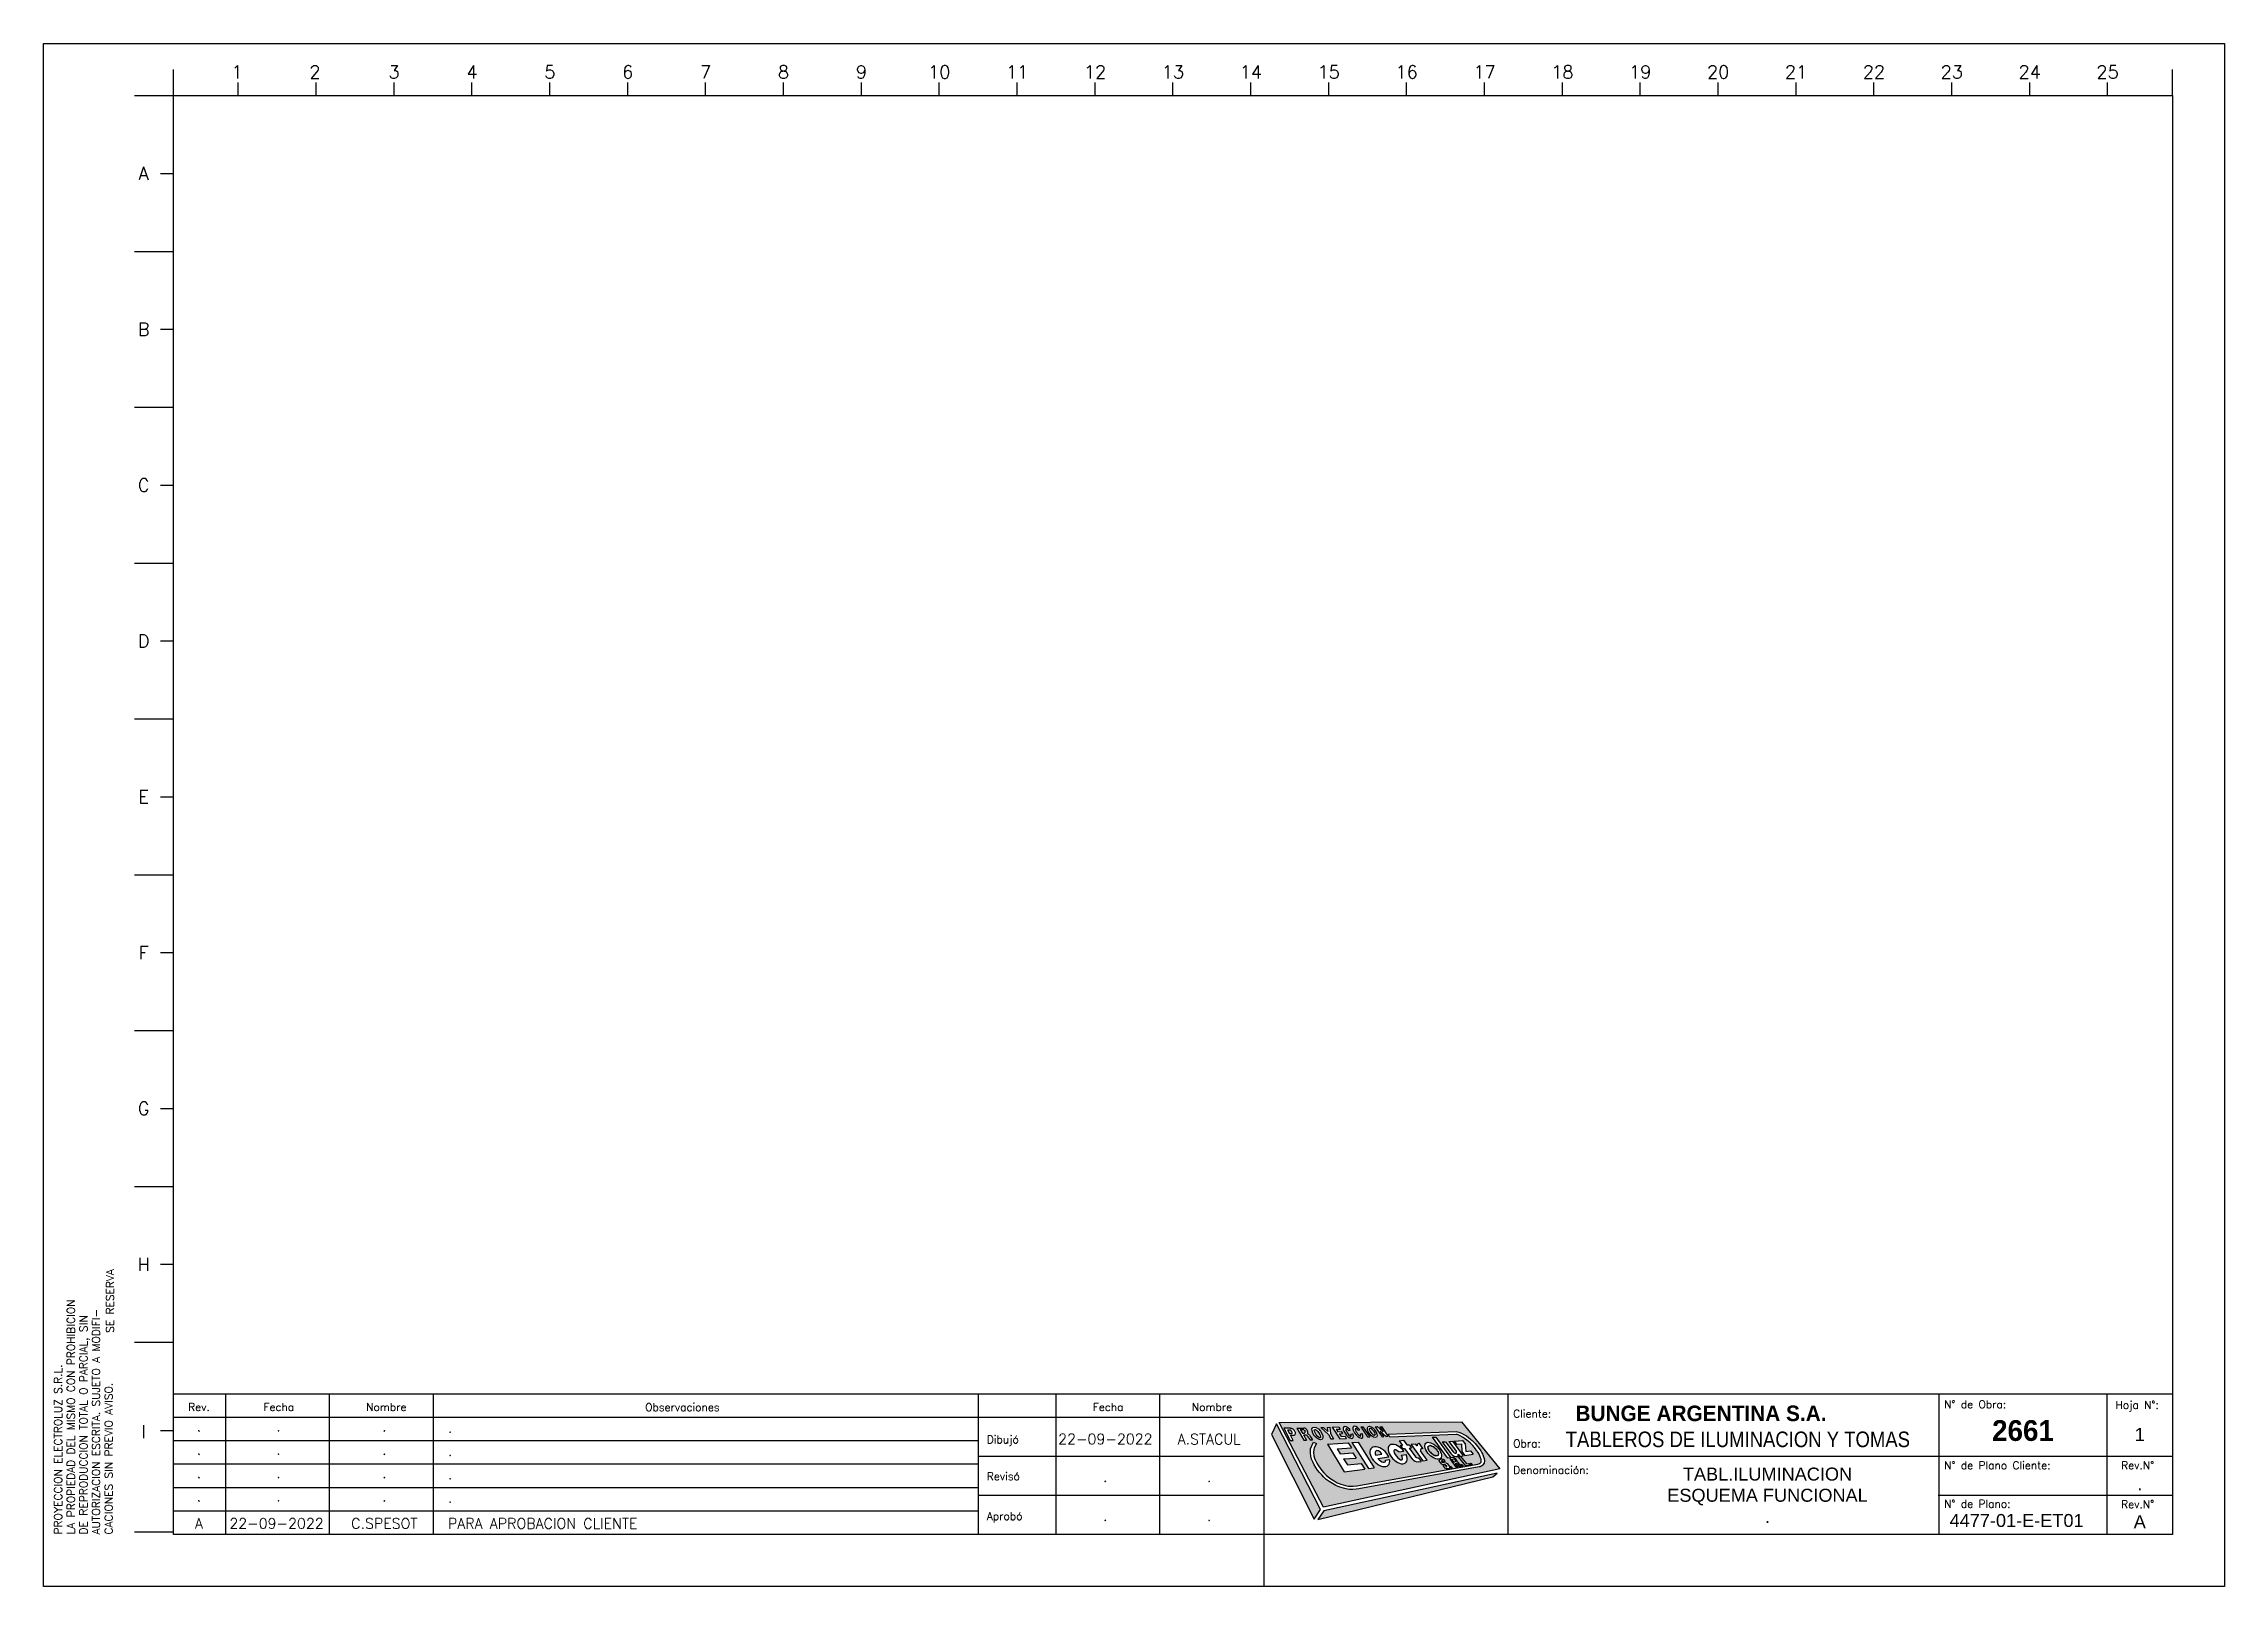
# Model space of a CAD drawing. Header units: millimetres. Extents: x 17 to 4217, y 20 to 2990.
import ezdxf
from ezdxf.enums import TextEntityAlignment as Align

# ---------------------------------------------------------------- set-up
doc = ezdxf.new("R2010")
doc.units = ezdxf.units.MM
for name, color, linetype in [('ASHADE', 7, 'Continuous'), ('PRINCIPAL', 7, 'Continuous'), ('Texto-rotulo', 4, 'Continuous'), ('TEXTOS', 3, 'Continuous')]:
    doc.layers.add(name, color=color, linetype=linetype)
doc.styles.add('ROMANS', font='romans.shx')
doc.styles.add('style1', font='arial.ttf', dxfattribs={"height": 1})
doc.styles.add('style2', font='romab___.ttf', dxfattribs={"height": 1})

msp = doc.modelspace()

# ---------------------------------------------------------------- texts
at = {"color": 3, "style": 'ROMANS'}
for s, p in [('.', (796.0262088108828, 316.4505437639291)), ('.', (796.0262088108828, 271.4505437639291)), ('.', (796.0262088108828, 226.4505437639291)), ('.', (796.0262088108828, 181.450543763929)), ('PARA APROBACION CLIENTE', (796.0262088108828, 131.4172573192572))]:
    msp.add_text(s, height=20, dxfattribs=at).set_placement(p)
at = {"layer": 'TEXTOS', "style": 'ROMANS'}
for s, p in [('.', (316.5168845070111, 318.8314961451015)), ('.', (469.7188851876235, 318.8314961451015)), ('.', (673.6032406316117, 318.8314961451015)), ('.', (316.5168845070111, 273.8314961451015)), ('.', (469.7188851876235, 273.8314961451015)), ('.', (673.6032406316117, 273.8314961451015)), ('.', (316.5168845070111, 228.8314961451015)), ('.', (469.7188851876235, 228.8314961451015)), ('.', (673.6032406316117, 228.8314961451015)), ('.', (316.5168845070111, 183.8314961451015)), ('.', (469.7188851876235, 183.8314961451015)), ('.', (673.6032406316117, 183.8314961451015)), ('A', (316.5168845070111, 131.6440942117424)), ('22-09-2022', (465.9105347608092, 131.6440942117424)), ('C.SPESOT', (673.6032406316117, 131.6440942117424))]:
    msp.add_text(s, height=20, dxfattribs=at).set_placement(p, align=Align.CENTER)

# ---------------------------------------------------------------- blocks, each defined once
blk = doc.blocks.new('LOGO_CARTEL')
h = blk.add_hatch(color=7)
h.paths.add_polyline_path([(185.4531607444398, 255.6080054519019), (178.0997501861947, 264.694781197847), (142.9694653170423, 264.5652756452147), (151.5196389591269, 248.2262194406826)])
h.paths.add_polyline_path([(152.6037588228509, 253.2042542958375), (152.0385016435746, 253.591774124269), (151.5922793511299, 253.9952716455857), (151.156328428147, 254.4449664988321), (150.7145654961959, 254.8936571433157), (150.3645131360232, 255.3819267039212), (150.0031535024542, 255.8917232162279), (149.6960355938439, 256.4032216909757), (149.4151898325393, 256.9861096974602), (149.1979344593185, 257.4914983694526), (149.0589793880756, 258.0403151890383), (148.9670878159323, 258.7290265830606), (149.0147634216707, 259.498137032074), (149.1675725950371, 259.9344198385701), (149.5739569894727, 260.7308271535035), (150.1352987637446, 260.5069410158793), (149.7203162498471, 259.6974621873162), (149.6084775258383, 259.3781533964196), (149.5695608185938, 258.7503428899909), (149.6491277627425, 258.1540024450003), (149.7679211774467, 257.6848160852482), (149.9613202075897, 257.2349230512604), (150.2246112070215, 256.688469492297), (150.5058261835637, 256.220111810948), (150.853081899965, 255.7302127279942), (151.1749386222748, 255.2812717744163), (151.5855088787328, 254.8642629679829), (152.0093397265949, 254.4270702912866), (152.4110208676515, 254.0638492072659), (152.9391516107582, 253.7017819174352), (153.5468715304632, 253.2989886426367), (154.1580357110378, 252.9630837021583), (154.8621051137764, 252.675536922346), (155.7591906887095, 252.3973275015875), (156.220084995555, 252.2851366435662), (156.7175685423728, 252.2851366435662), (157.2339852316277, 252.2860496018165), (157.9032701730397, 252.3475077194187), (181.247015485209, 256.5572780543767), (181.5416442631712, 256.6311064582305, 0.1422383346921954), (181.6861528009705, 256.7154093418759), (181.7459667632882, 256.7783278235465), (181.8544180455637, 256.9323336072729), (181.8722623331765, 257.1522650986209), (181.8514710108141, 257.4849715098117), (181.7596657530211, 257.7460812522109), (181.623822393128, 258.115614737526), (181.4588121072999, 258.437906893107), (181.2781975993102, 258.7688019152168), (180.9887895602179, 259.1797745744808), (180.7512849446623, 259.5089844625736), (180.4986294957427, 259.815017786622), (180.2453629160686, 260.1141217957421), (179.9870351216035, 260.3874534964206), (179.7544201523704, 260.6108451201933), (179.4103498777168, 260.9061848932495), (179.0857978649014, 261.1779139023679), (178.6712844097259, 261.4744107431785), (178.2458162967387, 261.7433927095336), (177.8271528054962, 261.9525782249748), (177.4073530596579, 262.1496822747832, 0.1202087801913025), (177.0357000599459, 262.2249030490885), (164.2666159847474, 261.7193418869679), (163.9682599065787, 262.2771812392215), (177.0609268918265, 262.7941733559575, -0.1061177557383785), (177.5571896986758, 262.7079758158735), (178.0788371917595, 262.4975506379719), (178.5409593324766, 262.266650976968), (179.006402372169, 261.9723967656153), (179.4534493773264, 261.6526290401814), (179.7983485959752, 261.3638644686205), (180.1579319711855, 261.0552087077141), (180.413115646847, 260.810143242434), (180.6926762230759, 260.5143455412949), (180.9589417610879, 260.1998899585132), (181.2264295606065, 259.8758906908188), (181.4773840912516, 259.5280376069671), (181.7884614694098, 259.0862934946086), (181.9892665206068, 258.7184083640314), (182.1744450805191, 258.3567242608761), (182.3242876211053, 257.9491089286669), (182.4451116069045, 257.6054649962152), (182.4737813655809, 257.146686456172), (182.4392175374054, 256.7206860216178), (182.2111733737853, 256.3968528736304), (182.156251227782, 256.3390801078294, -0.1589567886688336), (181.5015339019848, 255.9852970601775), (158.3313541049504, 251.7657726936716), (157.7638205862058, 251.6977152282085), (157.1467103171579, 251.6523168065381), (156.5289152348718, 251.6523168065381), (156.1393310225611, 251.6872735888707), (155.5992206574989, 251.8187472139129), (154.6594321216244, 252.1101999264602), (153.8992588404735, 252.4206599155526), (153.2361026245469, 252.7851404533831)], flags=16)
h.paths.add_polyline_path([(155.4961207389485, 255.0521120566267), (152.2828004417448, 260.403877045065), (156.2620891741136, 260.6595994981258), (156.8793904055585, 259.683852657859), (154.1233739124035, 259.5067417856138), (154.7379129992291, 258.5353609724133), (157.1419291429693, 258.6898511204828), (157.7614417117217, 257.7106088953362), (155.3574255679816, 257.5561187472666), (156.1105608785906, 256.365663646602), (158.7499442525333, 256.6411428619804), (159.4683073167696, 255.5916406758498)], flags=16)
h.paths.add_polyline_path([(156.9809235514029, 260.7057942084543), (158.1495943107872, 260.7808969148699), (161.2771194095897, 255.8373254823798), (160.1571723636043, 255.6852068767993)], flags=16)
edge = h.paths.add_edge_path(flags=16)
edge.add_ellipse((150.3228781548682, 262.4436767498919), major_axis=(-0.8936272418632162, 1.127899265694117), ratio=0.5066817181136452, start_angle=0, end_angle=360)
edge = h.paths.add_edge_path(flags=16)
edge.add_line((149.3914767797729, 261.2200522465923), (148.8966182320769, 261.1928146593498))
edge.add_line((148.8966182320769, 261.1928146593498), (148.3406782657387, 262.0048362661628))
edge.add_arc((148.0322541764911, 261.7936777497446), 0.3737824740194964, 34.39698158897838, 89.99999999999129)
edge.add_line((148.0322541764912, 262.1674602237641), (147.6230883499818, 262.167460223764))
edge.add_line((147.6230883499818, 262.167460223764), (148.2097099318605, 261.1550064314394))
edge.add_line((148.2097099318605, 261.1550064314394), (147.730365746766, 261.1286227726718))
edge.add_line((147.730365746766, 261.1286227726718), (146.374749734994, 263.4682887761948))
edge.add_line((146.374749734994, 263.4682887761948), (147.7265645211912, 263.4872141747957))
edge.add_ellipse((147.8482038823178, 262.8124085716728), major_axis=(-0.4675602494154471, 0.5911854729536373), ratio=0.7183697749825871, start_angle=331.8783444975553, end_angle=331.892320538633)
edge.add_ellipse((147.8482038823178, 262.8124085716728), major_axis=(-0.4675602494154471, 0.5911854729536373), ratio=0.7183697749825871, start_angle=194.1313330148139, end_angle=331.8783444975553, ccw=False)
edge.add_arc((148.0465766700301, 261.4587772066198), 0.9845029444719537, 33.673101070293626, 67.08465810740188, ccw=False)
edge.add_line((148.8658943114276, 262.0046385902776), (149.3914767797729, 261.2200522465923))
h.paths.add_polyline_path([(152.428480871504, 262.2382794171796), (150.991425134696, 263.5583984087983), (151.5148692393126, 263.577161813869), (152.3274732041306, 262.8385707334468), (152.2247599783632, 263.6026085948631), (152.7464755688293, 263.6213100395241), (152.8422763599165, 262.4219324887251), (153.4486469591564, 261.39256968043), (152.9302560239894, 261.3864757829948)], flags=16)
edge = h.paths.add_edge_path(flags=0)
edge.add_ellipse((150.3344878985016, 262.385674379353), major_axis=(-0.5538971173582997, 0.7982579311599717), ratio=0.3309013624885608, start_angle=0, end_angle=360)
h.paths.add_polyline_path([(154.6202223665322, 261.4300838329052), (153.1710949092717, 263.6365309668692), (154.4674305755511, 263.6829994837549), (154.7332833440427, 263.2782110186992), (153.9546621677494, 263.2503005228151), (154.2758638951749, 262.761237516417), (154.9217148974341, 262.7843887256175), (155.1631154593711, 262.4168312858944), (154.5172644571119, 262.3936800766938), (154.8701517007164, 261.8563725794391), (155.6487728770096, 261.8842830753232), (155.8493481051576, 261.4445327086049)], flags=16)
edge = h.paths.add_edge_path(flags=16)
edge.add_ellipse((162.3506972278444, 257.9788374762874), major_axis=(-1.642348800854519, 1.647056297495182), ratio=0.6051354556231145, start_angle=223.0526706348825, end_angle=568.9415980408376, ccw=False)
edge.add_line((164.0800962370809, 257.9175592753078), (161.9766256633958, 257.6318520075442))
edge.add_ellipse((162.4984084506137, 257.9265922102933), major_axis=(-0.8345003235995436, 0.9835038464317335), ratio=0.4580583250399492, start_angle=79.1463513431414, end_angle=197.195719878157)
edge.add_line((163.442087250392, 257.3256394437481), (164.2354321568696, 257.4333967893746))
edge = h.paths.add_edge_path(flags=16)
edge.add_ellipse((156.2742421014178, 262.6190018229936), major_axis=(-0.863609162255307, 1.091103421728289), ratio=0.4257354557277726, start_angle=297.64689720139955, end_angle=570.3333871905265, ccw=False)
edge.add_arc((156.1713854927469, 262.9168856242617), 0.4740240258636297, 16.574342269856118, 39.02376819823297, ccw=False)
edge.add_line((156.6257140161145, 263.0521053341809), (156.2980944023229, 263.0080376165203))
edge.add_ellipse((156.3074578577934, 262.6024070536391), major_axis=(-0.5065399770271345, 0.726019394402116), ratio=0.2742896260413826, start_angle=326.4190817521952, end_angle=201.6139085342092)
edge.add_line((156.7595119302094, 262.3033940024833), (157.0441174056542, 262.3416759404644))
edge.add_arc((157.0583540590102, 262.2358341333146), 0.1067949925769937, 14.416172928445405, 97.66080543091999, ccw=False)
h.paths.add_polyline_path([(145.6598305992959, 261.0834881952152), (145.1065465757316, 261.0834881952152), (143.8601911448198, 263.4330849715683), (145.1648560642081, 263.4330849715683), (145.2073356916003, 263.4219149788997), (145.315947814569, 263.393355456569), (145.424559937535, 263.3590840297724), (145.5331720605031, 263.3105328097215), (145.6417841834706, 263.2534137650604), (145.7503964183304, 263.1563113249588), (145.859008541297, 263.050641060248), (145.933322134451, 262.9335469866041), (145.9847699291714, 262.8250208017469), (146.0476506790543, 262.7164945527141), (146.090523897267, 262.6079683678574), (146.090523897267, 262.4994421830006), (146.0848074756314, 262.3909159339676), (146.0505088339265, 262.2823897491111), (145.9676206642648, 262.1738635000779), (145.8590085412972, 262.1053206464843), (145.7461475495062, 262.0786115282382), (145.1319624207972, 262.0786115282382)], flags=16)
h.paths.add_polyline_path([(147.7620292003396, 262.4915857296116), (147.4352881576086, 262.4915857296115), (147.0321206956276, 263.1874149292762), (147.514049526084, 263.1874149292762, -0.2675365227889273), (147.8374663985688, 263.0010220613619), (147.9468388417595, 262.8122554896828, -0.5778638043497945)], flags=0)
edge = h.paths.add_edge_path(flags=0)
edge.add_ellipse((162.1108745068363, 258.4080100646889), major_axis=(-0.5405039750257009, 0.6372900837614937), ratio=0.6364042262415052, start_angle=231.8172837618474, end_angle=423.4302749670524, ccw=False)
edge.add_line((162.7154700676052, 258.430385789653), (161.5604793777146, 258.2735073248772))
edge = h.paths.add_edge_path(flags=16)
edge.add_ellipse((158.1177155172974, 262.677083387381), major_axis=(-0.863609162255307, 1.091103421728289), ratio=0.4257354557277726, start_angle=297.64689720139955, end_angle=570.3333871905265, ccw=False)
edge.add_arc((158.0148589086267, 262.9749671886491), 0.4740240258636296, 16.574342269863678, 39.023768198225525, ccw=False)
edge.add_line((158.4691874319942, 263.1101868985684), (158.1415678182025, 263.0661191809078))
edge.add_ellipse((158.1509312736731, 262.6604886180265), major_axis=(-0.5065399770271345, 0.726019394402116), ratio=0.2742896260413826, start_angle=326.4190817521952, end_angle=201.6139085342092)
edge.add_line((158.6029853460891, 262.3614755668708), (158.8875908215339, 262.3997575048519))
edge.add_arc((158.9018274748898, 262.2939156977021), 0.1067949925769937, 14.416172928193816, 97.66080543091999, ccw=False)
h.paths.add_polyline_path([(145.3488173465687, 262.4185411235928), (145.3004573348388, 262.4084741234664), (144.9569851476092, 262.4084741234665), (144.5884524415721, 263.1032223763401), (145.0543579831542, 263.1032223763401), (145.1230071195274, 263.0883104007086), (145.1776770286679, 263.0598096257225), (145.2228389716364, 263.0051830485271), (145.2751318892336, 262.950556471332), (145.3131631136731, 262.8959298941364), (145.3464403550255, 262.8413033169415), (145.3820945879219, 262.7866767397458), (145.4153718292747, 262.729675116329), (145.4367643690122, 262.6750485391337), (145.4474606868996, 262.5931083054898), (145.4438952155914, 262.5111688075474), (145.4034871276592, 262.4565422303521)], flags=0)
h.paths.add_polyline_path([(159.9730777940433, 261.763804503725), (158.6575382829936, 263.7279102629611), (159.0852560512675, 263.7385947742741), (160.4007955623171, 261.7744890150381)], flags=16)
edge = h.paths.add_edge_path(flags=16)
edge.add_ellipse((160.8818184193999, 262.7388156020793), major_axis=(-0.7979464350983991, 1.007134917165475), ratio=0.4894646261371382, start_angle=0, end_angle=360)
edge = h.paths.add_edge_path(flags=0)
edge.add_ellipse((160.8934281630333, 262.7589184025069), major_axis=(-0.5035167035460069, 0.7256513700487878), ratio=0.3023088387794969, start_angle=0, end_angle=360)
edge = h.paths.add_edge_path(flags=16)
edge.add_ellipse((165.7652750323873, 258.4647758817189), major_axis=(-1.600143491517746, 1.63787481024076), ratio=0.5599180829253385, start_angle=249.7364917816626, end_angle=582.2025432203677, ccw=False)
edge.add_line((166.9872881122092, 259.0106123339061), (165.9898829810173, 258.8751381806419))
edge.add_ellipse((165.8938711404128, 258.3234322185671), major_axis=(-0.7589687808205522, 0.9226812811405075), ratio=0.3732741632683865, start_angle=310.6881988627141, end_angle=223.1675011783974)
edge.add_line((166.4945029853884, 258.2454999481933), (167.3862588203552, 258.3666241161793))
h.paths.add_polyline_path([(162.7951288374967, 261.7752387136096), (161.4723677384096, 263.6945981322239), (161.81595609631, 263.7537906418208), (162.9820344133655, 262.7383576938072), (162.3240781786936, 263.6930686366409), (162.6534987351981, 263.7508159989583), (163.911431913516, 261.9255235138238), (163.5681845709356, 261.8812685400093), (162.4134307224951, 262.8868400247041), (163.1399369951657, 261.8326612632521)], flags=16)
h.paths.add_polyline_path([(166.2842710145883, 260.1110201205027), (166.687775653216, 260.1476733413876), (166.0524662573228, 261.0246228846317), (166.9215053611439, 261.1294239198954), (167.5743923799181, 260.2282110988582), (168.0036802966482, 260.2672063998507), (168.4322120736689, 259.6756824139734), (168.0029241569389, 259.636687112981), (169.2382005714195, 257.9315728891684, 0.2467400219672279), (169.6550028235146, 257.7250531196687), (169.8100637272798, 257.7287421160969), (170.2931312032976, 257.0619397593421), (169.8310625108357, 256.9991785373436, -0.3000227749307927), (168.5570900349589, 257.5673645912789), (167.1163074302368, 259.5561493555102), (166.7128027916091, 259.5194961346253)], flags=16)
edge = h.paths.add_edge_path(flags=16)
edge.add_line((168.389199509343, 260.3314593556841), (169.2533804088036, 260.374997025797))
edge.add_line((169.2533804088036, 260.374997025797), (169.4719641903194, 260.0683950569588))
edge.add_arc((169.4963919218343, 260.0858101634195), 0.0299999999999818, 215.4859673686726, 361.1087590474533)
edge.add_arc((169.9675786411621, 260.0949294696907), 0.4412749581908618, 104.8395011294129, 181.1087590474032, ccw=False)
edge.add_arc((169.8801739440364, 260.4248219006564), 0.1000000000000818, 35.485967368638, 104.83950112940741, ccw=False)
edge.add_line((169.9615997157527, 260.4828722555254), (170.63517493473, 259.538065248954))
edge.add_arc((170.6107472032151, 259.5206501424933), 0.0300000000000623, -113.2047104652354, 35.48596736857809, ccw=False)
edge.add_ellipse((170.5014528612335, 259.1633119633947), major_axis=(-0.2423453647004123, 0.2913411155990957), ratio=0.8735425956558136, start_angle=303.7784849999491, end_angle=422.8856420638008)
edge.add_line((170.1701836289255, 259.08902022378), (171.4616404148821, 257.2775262945518))
edge.add_line((171.4616404148821, 257.2775262945518), (170.6310571408486, 257.1868620808645))
edge.add_line((170.6310571408486, 257.1868620808645), (168.389199509343, 260.3314593556841))
edge = h.paths.add_edge_path(flags=16)
edge.add_ellipse((172.6209305434125, 259.104092753121), major_axis=(-1.434265796732262, 1.459487488505828), ratio=0.5161330663776666, start_angle=0, end_angle=360)
h.paths.add_polyline_path([(171.683835557383, 259.2745062451281), (171.7600229468722, 259.3971486387049), (171.6047711369928, 259.4673345635577), (171.6938990555585, 259.57827639546), (171.5585605571486, 259.6817784696732), (171.6705180972101, 259.7696959589088), (171.5894982337426, 259.9205605293637), (171.7266636854775, 259.9542175622087), (171.7605783939317, 260.1212981481499), (171.8912865217089, 260.057758931497), (172.0067471987567, 260.1834123087364), (172.0850145884413, 260.0627518616205), (172.2287409020206, 260.1542501419495), (172.2761756564648, 260.013476192727), (172.4359090739834, 260.0727587689708), (172.4500727813598, 259.935950951293), (172.6140577024691, 259.9821909141718), (172.617324168846, 259.8378475554163), (172.7847232792728, 259.8695765066528), (172.7753601017255, 259.7255001174502), (172.9448479140738, 259.7429090227465), (172.9234624187572, 259.6012749267215), (173.0936711892283, 259.6089013920243), (173.064169036055, 259.4687259540326), (173.2344032043299, 259.4608017909796), (173.1916116192394, 259.3218433874385), (173.3594370281364, 259.3052442131924), (173.3100955283725, 259.1704082818698), (173.477365502008, 259.1380054357252), (173.4154033856972, 259.0075967402648), (173.5783422976624, 258.9577914878024), (173.5030164446931, 258.8346180698345), (173.6573928421161, 258.7625270410099), (173.5661266955277, 258.651743788243), (173.7023328640789, 258.5495961434361), (173.5906972447629, 258.4602195032279), (173.6746318630572, 258.3082324038705), (173.5348244109569, 258.2721831132165), (173.4985978147281, 258.1056994135821), (173.3694427110236, 258.1707338292062), (173.2525693178649, 258.0473364211766), (173.1758362138442, 258.1696381209472), (173.0319521735603, 258.0783880717975), (172.9874999861671, 258.2157550185329), (172.829821770202, 258.1512045055346), (172.8101961036181, 258.2942447384434), (172.6451284973563, 258.2520324904426), (172.6453961039194, 258.3964125562626), (172.4780067120226, 258.3646323737792), (172.4873539531447, 258.5091469756491), (172.3240870211571, 258.4899539639741), (172.3435472575933, 258.6330167970836), (172.1734386118741, 258.6234127786635), (172.2015303581154, 258.7650338534108), (172.0311557849242, 258.7663351328417), (172.0682525877504, 258.9058682910498), (171.8989991221754, 258.9254246943266), (171.9508388888556, 259.0601774813477), (171.7837480405186, 259.0934916963358), (171.8464200568175, 259.223560498869)], flags=0)
h.paths.add_polyline_path([(173.7958397692439, 257.1463912688727), (173.8304640978674, 257.390058697153), (174.0785565701579, 257.5207859104881), (174.2187937613269, 257.5387446725682), (174.37897410095, 257.5103021481857), (174.5163766620253, 257.4861346410556), (174.6383985265921, 257.4146816641343), (174.9414558946859, 257.0596236420317), (174.6247929102196, 256.9597830324572), (174.5154095678412, 257.0879351161374), (174.4216121135971, 257.1457637999772), (174.336174773255, 257.1871777879149), (174.2840205303412, 257.1745299321128), (174.2500348926458, 257.1542002251716), (174.2511575238931, 257.0807046329599), (174.3789517365361, 256.9309826160936), (174.5853158820852, 256.8606323937628), (174.7502930707705, 256.8219749691178), (175.0751994696786, 256.7627873435982), (175.2064628145645, 256.7118110629317), (175.3001204238243, 256.6394170022284), (175.7859955408269, 256.0701721126652), (175.7708475169259, 255.7965177324393), (175.6788382982584, 255.6386674267816), (175.4554495420784, 255.5994387674916), (175.1982293746402, 255.6354262590744), (174.9243039333737, 255.7441210868719), (174.5182751041174, 256.2486671224456), (174.8568341004725, 256.3711019307822), (175.1535205428048, 256.0235080014154), (175.1833746497563, 256.0102394514735), (175.2679490921922, 256.0217855385973), (175.2795180028883, 256.0560885296403), (175.2652979472572, 256.1315190496147), (175.2349778686286, 256.1821392110525), (175.1272671526957, 256.2747549196481), (175.0060922290022, 256.3664286441305), (174.9177631965104, 256.385854518842), (174.7538146483476, 256.4124832340872), (174.5758829905614, 256.4159022943103), (174.4444258204068, 256.440399133175), (174.3102845101203, 256.5071237198015)], flags=16)
h.paths.add_polyline_path([(172.4421929879158, 261.6993872884382), (173.1033636288165, 261.7418763334797), (175.9666479985061, 257.8395078861935), (175.3416875249357, 257.7476680271158)], flags=16)
h.paths.add_polyline_path([(175.8185602050212, 255.9963887481317), (176.0970598533513, 256.0382749285257), (176.3478582665037, 255.7561521061419), (176.0747567826849, 255.7081935372172)], flags=16)
h.paths.add_polyline_path([(174.3485186268598, 260.8064774840617), (175.0202330270788, 260.8496441064742), (176.4425847394002, 258.9111218619272), (176.656246544351, 258.7002338774154), (176.8859989122111, 258.6376187554996), (177.039169630779, 258.6724050989984), (177.0809416643318, 258.7906792596578), (177.0850268032758, 258.9524073457342), (175.6626750909543, 260.8909295902811), (176.3343894911734, 260.9340962126936), (178.3705141121814, 258.1590632610676), (177.7308736637015, 258.072183070219), (177.4515844789431, 258.4528261225845), (177.449939915133, 258.1923494093693), (177.3735891381681, 258.023654325923), (177.0408173282612, 257.9784550605819), (176.6492841265375, 258.0740737668004), (176.3290203271025, 258.2897508747835), (176.0004829060769, 258.5550164180551)], flags=16)
h.paths.add_polyline_path([(175.8596812331607, 257.4623247813253), (175.8714990103827, 257.6547803721561), (175.967370921293, 257.7617232629247), (176.3591218292881, 257.8128576366349), (176.6739834488775, 257.7357619649799), (176.9037179487684, 257.6268032359388), (177.2051102946684, 257.22597550955, -0.2774608196294284), (177.2263887720949, 257.0209748781529), (177.1775796743084, 256.9167245421723), (177.3814321152049, 256.8907311830286, -0.2025117578434721), (177.515986991677, 256.8125343543765), (178.0814038863946, 256.0605750844931), (177.7035381514174, 255.9942191656532), (177.249609033323, 256.5979086050922, 0.269620168307612), (177.0643523294291, 256.676091733451), (176.8861163765115, 256.653266853361), (177.4192138766801, 255.9442897945771), (177.0498955669017, 255.8794348645815)], flags=16)
h.paths.add_polyline_path([(176.1283580353405, 257.4946311402891), (176.5348464118783, 257.5466860052058, -0.2696201683075783), (176.7201031157721, 257.468502876847), (176.8891617211602, 257.2436684464244, -0.5752742827534235), (176.7547140580848, 256.9250916456432), (176.5740092818875, 256.9019506082662)], flags=0)
h.paths.add_polyline_path([(177.5204432603009, 257.9472478852434), (177.8995604899292, 257.9957976035502), (179.0422888058242, 256.5652176823347), (179.4851163086475, 256.6318186736747), (179.7406637918552, 256.3443536283047), (178.9164312724389, 256.1996125176379)], flags=16)
h.paths.add_polyline_path([(177.9413372224431, 256.3767628698669), (178.219836870773, 256.4186490502607), (178.4706352839254, 256.1365262278769), (178.1975338001067, 256.088567658952)], flags=16)
h.paths.add_polyline_path([(176.6737528820233, 260.9559048434876), (178.3427161908923, 261.0631580286965), (178.8002973755475, 260.5096828633239), (178.8998461173178, 258.9606081469402), (179.8326592561562, 259.0873089891415), (180.3195044374267, 258.423788001071), (178.6936731086986, 258.2029568505968), (178.1625139210506, 258.9431567149978), (178.0671847041749, 260.4265715424339), (177.1073964312916, 260.3648923258533)], flags=16)
h.paths.add_polyline_path([(179.5926754927317, 256.6591503180275), (179.8711751410621, 256.7010364984215), (180.1219735542144, 256.418913676038), (179.8488720703959, 256.3709551071128)], flags=16)
h = blk.add_hatch(color=7)
h.paths.add_polyline_path([(142.4711588467209, 264.2784940282188), (141.493940429186, 262.237274870394), (149.6974538685535, 245.9180733970072), (150.9388299583746, 247.8139314132571)])
h.paths.add_polyline_path([(184.1081691569706, 254.1154360284982), (184.9261877654065, 254.8247654630184), (151.5618281334868, 247.5365095611583), (150.3895026562838, 245.8623298553465)])
for p, q in [((144.5884524415722, 263.1032223763401), (144.9569851476092, 262.4084741234664)), ((144.5884524415721, 263.1032223763401), (145.0318689755348, 263.1032223763401)), ((144.9569851476092, 262.4084741234664), (145.3004573348389, 262.4084741234664)), ((145.0683373384368, 263.1001857787027), (145.0318689755348, 263.1032223763401)), ((145.1230071195273, 263.0883104007086), (145.0683373384368, 263.1001857787027)), ((145.1776770286679, 263.0598096257226), (145.1230071195273, 263.0883104007086)), ((145.2228389716362, 263.0051830485272), (145.1776770286679, 263.0598096257226)), ((145.2751318892337, 262.9505564713318), (145.2228389716362, 263.0051830485272)), ((145.3131631136727, 262.8959298941363), (145.2751318892337, 262.9505564713318)), ((145.3004573348389, 262.4084741234664), (145.3488173465687, 262.4185411235929)), ((145.3464403550257, 262.8413033169409), (145.3131631136727, 262.8959298941363)), ((145.3820945879217, 262.7866767397455), (145.3464403550257, 262.8413033169409)), ((145.3488173465687, 262.4185411235929), (145.4034871276592, 262.4565422303521)), ((145.4153718292746, 262.729675116329), (145.3820945879217, 262.7866767397455)), ((145.4034871276592, 262.4565422303521), (145.4438952155914, 262.5111688075474)), ((145.4367643690122, 262.6750485391336), (145.4153718292746, 262.729675116329)), ((145.4438952155914, 262.6204219619383), (145.4367643690122, 262.6750485391336)), ((145.4462722071345, 262.5657953847428), (145.4438952155914, 262.6204219619383)), ((145.4438952155914, 262.5111688075474), (145.4462722071345, 262.5657953847428)), ((146.3747497349941, 263.4682887761947), (147.7265644335298, 263.4872141735684)), ((146.374749734994, 263.4682887761947), (147.730365746766, 261.1286227726719)), ((147.0321206956276, 263.1874149292762), (147.4352881576086, 262.4915857296115)), ((147.0321206956276, 263.1874149292762), (147.514049526084, 263.1874149292762)), ((147.4352881576086, 262.4915857296115), (147.7620292003396, 262.4915857296116)), ((147.6230883499818, 262.1674602237641), (148.2097099318605, 261.1550064314394)), ((147.6230883499818, 262.1674602237641), (148.0322541764911, 262.1674602237641)), ((147.7175445447353, 261.127917078872), (148.2097099318605, 261.1550064314394)), ((147.8374663985689, 263.0010220613617), (147.9468388417595, 262.8122554896828)), ((148.3406782657387, 262.0048362661628), (148.8966182320768, 261.1928146593498)), ((148.8631319472404, 262.0087622309013), (149.3929371191865, 261.2178722607097)), ((148.8966182320768, 261.1928146593498), (149.3914767797728, 261.2200522465922)), ((150.9914251346961, 263.5583984087983), (151.5148692393126, 263.577161813869)), ((150.9914251346961, 263.5583984087983), (152.4284808715039, 262.2382794171796)), ((151.5148692393127, 263.577161813869), (152.3274732041305, 262.8385707334468)), ((152.2247599783632, 263.6026085948631), (152.7464755688293, 263.6213100395241)), ((152.2247599783632, 263.602608594863), (152.3274732041305, 262.8385707334468)), ((152.4284808715039, 262.2382794171796), (152.9241568924725, 261.3968295487518)), ((152.7464755688293, 263.6213100395241), (152.8422763599165, 262.4219324887254)), ((152.8370806511159, 262.4307526218398), (153.4486469591564, 261.3925696804299)), ((152.9249888496178, 261.3864138652061), (153.4486469591564, 261.39256968043)), ((153.1710949092717, 263.6365309668692), (154.4674305755511, 263.6829994837549)), ((153.1710949092717, 263.6365309668692), (154.6202223665322, 261.4300838329053)), ((153.9546621677494, 263.2503005228151), (154.7332833440426, 263.2782110186992)), ((153.9546621677495, 263.2503005228151), (154.2758638951748, 262.761237516417)), ((154.2758638951748, 262.761237516417), (154.9217148974341, 262.7843887256175)), ((154.4674305755511, 263.6829994837549), (154.7332833440427, 263.2782110186992)), ((154.5172644571117, 262.3936800766938), (155.1631154593711, 262.4168312858944)), ((154.5172644571118, 262.3936800766939), (154.8701517007164, 261.8563725794391)), ((154.6202223665322, 261.4300838329053), (155.8493481051576, 261.4445327086049)), ((154.8701517007164, 261.8563725794391), (155.6487728770096, 261.8842830753232)), ((154.9217148974341, 262.7843887256175), (155.1631154593711, 262.4168312858944)), ((155.6487728770096, 261.8842830753232), (155.8493481051576, 261.4445327086049)), ((156.2980944023229, 263.0080376165204), (156.6257140161145, 263.0521053341809)), ((156.7595119302094, 262.3033940024833), (157.0441174056543, 262.3416759404644)), ((158.1415678182025, 263.0661191809078), (158.4691874319942, 263.1101868985684)), ((158.6029853460891, 262.3614755668708), (158.887590821534, 262.3997575048519)), ((158.6575382829937, 263.7279102629611), (159.0852560512675, 263.7385947742741)), ((158.6575382829937, 263.7279102629611), (159.9730777940433, 261.763804503725)), ((159.0852560512675, 263.7385947742741), (160.4007955623171, 261.7744890150381)), ((159.9730777940433, 261.763804503725), (160.4007955623171, 261.7744890150381)), ((161.4718507239039, 263.6945090623082), (161.8159560963099, 263.7537906418208)), ((161.4723677384096, 263.6945981322239), (162.7951288374967, 261.7752387136096)), ((161.81595609631, 263.7537906418208), (162.9820344133655, 262.7383576938072)), ((162.3240781786936, 263.693068636641), (162.653498735198, 263.7508159989583)), ((162.3240781786936, 263.693068636641), (162.9820344133655, 262.7383576938072)), ((162.4134307224951, 262.8868400247041), (163.1399369951656, 261.8326612632521)), ((162.4134307224951, 262.8868400247041), (163.5681845709356, 261.8812685400093)), ((162.6534987351981, 263.7508159989583), (163.911431913516, 261.9255235138238)), ((162.7951288374967, 261.7752387136096), (163.1399369951656, 261.8326612632521)), ((163.5681845709356, 261.8812685400093), (163.911431913516, 261.9255235138238)), ((166.0524662573228, 261.0246228846317), (166.9215053611437, 261.1294239198954)), ((166.0524662573228, 261.0246228846317), (166.687775653216, 260.1476733413876)), ((166.9215053611438, 261.1294239198955), (167.5743923799181, 260.2282110988582)), ((166.2842710145882, 260.1110201205027), (166.6877756532159, 260.1476733413876)), ((166.2842710145882, 260.1110201205026), (166.712802791609, 259.5194961346254)), ((166.712802791609, 259.5194961346253), (167.1163074302367, 259.5561493555103)), ((167.1163074302367, 259.5561493555103), (168.6441977785195, 257.4471253874794)), ((167.5743923799181, 260.2282110988582), (168.0036802966482, 260.2672063998507)), ((168.0029241569389, 259.636687112981), (168.432212073669, 259.6756824139735)), ((168.0029241569389, 259.636687112981), (169.2382005714195, 257.9315728891684)), ((168.0036802966482, 260.2672063998507), (168.432212073669, 259.6756824139734)), ((169.6550028235144, 257.7250531196687), (169.8100637272798, 257.7287421160968)), ((169.8100637272798, 257.7287421160969), (170.2931312032976, 257.0619397593421)), ((160.1571723636043, 255.6852068767994), (161.2771194095897, 255.8373254823798))]:
    blk.add_line(p, q)
at = {"color": 2}
for p, q in [((152.2828004417448, 260.403877045065), (156.2620891741136, 260.6595994981259)), ((152.2828004417448, 260.403877045065), (155.4961207389485, 255.0521120566267)), ((156.2620891741136, 260.6595994981259), (156.8793904055584, 259.683852657859)), ((156.9809235514028, 260.7057942084543), (158.1495943107873, 260.7808969148699)), ((156.9809235514028, 260.7057942084543), (160.1571723636043, 255.6852068767994)), ((158.1495943107873, 260.78089691487), (161.2771194095897, 255.8373254823798)), ((172.4421929879158, 261.6993872884382), (173.1033636288165, 261.7418763334797)), ((172.4421929879158, 261.6993872884382), (175.3416875249357, 257.7476680271158)), ((173.1033636288165, 261.7418763334797), (175.9666479985061, 257.8395078861935)), ((174.3485186268597, 260.8064774840617), (175.0202330270788, 260.8496441064741)), ((174.3485186268597, 260.8064774840617), (176.0004829060768, 258.5550164180554)), ((175.0202330270788, 260.8496441064741), (176.4425847394003, 258.9111218619271)), ((175.6626750909543, 260.8909295902811), (176.3343894911734, 260.9340962126936)), ((175.6626750909543, 260.8909295902811), (177.0850268032758, 258.9524073457342)), ((176.3343894911734, 260.9340962126936), (178.3705141121814, 258.1590632610676)), ((176.6737528820234, 260.9559048434876), (178.3427161908923, 261.0631580286965)), ((176.6737528820234, 260.9559048434876), (177.1073964312916, 260.3648923258533)), ((177.1073964312916, 260.3648923258533), (178.0671847041749, 260.4265715424339)), ((178.0671847041749, 260.426571542434), (178.1625139210506, 258.9431567149977)), ((178.8002973755475, 260.5096828633238), (178.3427161908923, 261.0631580286965)), ((178.8002973755475, 260.5096828633238), (178.8998461173178, 258.9606081469402)), ((154.1233739124035, 259.5067417856138), (156.8793904055584, 259.683852657859)), ((154.1233739124035, 259.5067417856138), (154.7379129992291, 258.5353609724132)), ((154.7379129992291, 258.5353609724132), (157.1419291429694, 258.6898511204828)), ((155.3574255679816, 257.5561187472666), (157.7614417117218, 257.7106088953362)), ((155.3574255679816, 257.5561187472666), (156.1105608785906, 256.365663646602)), ((156.1105608785906, 256.365663646602), (158.7499442525334, 256.6411428619804)), ((157.1419291429693, 258.6898511204828), (157.7614417117218, 257.7106088953362)), ((158.7499442525334, 256.6411428619804), (159.4683073167695, 255.5916406758498)), ((161.5604793777147, 258.2735073248772), (162.7154700676052, 258.4303857896531)), ((161.9766256633958, 257.6318520075442), (164.0800962370809, 257.9175592753078)), ((163.442087250392, 257.325639443748), (164.2354321568696, 257.4333967893746)), ((165.9898829810173, 258.8751381806418), (166.9872881122093, 259.0106123339061)), ((166.4945029853884, 258.2454999481933), (167.3862588203552, 258.3666241161793)), ((169.7596715543868, 256.9894817460668), (170.2931312032976, 257.0619397593421)), ((175.3416875249357, 257.7476680271158), (175.9666479985061, 257.8395078861935)), ((176.0004829060768, 258.5550164180553), (176.3290203271026, 258.2897508747839)), ((176.3290203271026, 258.2897508747839), (176.6492841265375, 258.0740737668004)), ((176.4425847394003, 258.9111218619271), (176.6562465443509, 258.7002338774154)), ((176.6492841265375, 258.0740737668004), (177.0408173282612, 257.9784550605819)), ((176.6562465443509, 258.7002338774154), (176.8859989122111, 258.6376187554996)), ((176.8859989122111, 258.6376187554996), (177.039169630779, 258.6724050989984)), ((177.039169630779, 258.6724050989984), (177.0809416643318, 258.7906792596578)), ((177.0408173282612, 257.9784550605819), (177.3735891381681, 258.023654325923)), ((177.0809416643318, 258.7906792596578), (177.0850268032758, 258.9524073457342)), ((177.3735891381681, 258.023654325923), (177.449939915133, 258.1923494093694)), ((177.449939915133, 258.1923494093694), (177.4515844789431, 258.4528261225846)), ((177.4515844789431, 258.4528261225846), (177.7308736637015, 258.072183070219)), ((177.7308736637015, 258.072183070219), (178.3705141121814, 258.1590632610676)), ((178.1625139210506, 258.9431567149977), (178.6936731086986, 258.2029568505968)), ((178.6936731086986, 258.2029568505968), (180.3195044374267, 258.423788001071)), ((178.8998461173178, 258.9606081469402), (179.8326592561562, 259.0873089891415)), ((179.8326592561562, 259.0873089891415), (180.3195044374267, 258.423788001071)), ((155.4961207389485, 255.0521120566267), (159.4683073167695, 255.5916406758498))]:
    blk.add_line(p, q, dxfattribs=at)
at = {"color": 7}
for points in [[(142.9694653170423, 264.5652756452147), (178.0997501861947, 264.6947811978471), (185.4531607444398, 255.6080054519019), (151.5196389591269, 248.2262194406826)], [(150.9388299583747, 247.8139314132572), (142.4711588467209, 264.2784940282188), (141.493940429186, 262.237274870394), (149.6974538685535, 245.9180733970073)], [(184.1081691569706, 254.1154360284982), (184.9261877654066, 254.8247654630184), (151.5618281334868, 247.5365095611584), (150.3895026562838, 245.8623298553465)]]:
    blk.add_lwpolyline(points, close=True, dxfattribs=at)
blk.add_lwpolyline([(145.9676206642647, 262.1738635000779), (146.0505088339265, 262.2823897491111), (146.0848074756314, 262.3909159339676), (146.090523897267, 262.4994421830008), (146.090523897267, 262.6079683678574), (146.0476506790544, 262.716494552714), (145.9847699291715, 262.8250208017472), (145.9333221344512, 262.9335469866037), (145.8590085412972, 263.0506410602478), (145.7503964183296, 263.1563113249596), (145.6417841834706, 263.2534137650604), (145.533172060503, 263.3105328097218), (145.4245599375354, 263.3590840297722), (145.3159478145678, 263.3933554565691), (145.2073356916003, 263.4219149788997), (145.164856064208, 263.4330849715684), (143.8601911448198, 263.4330849715683), (145.1065465757316, 261.0834881952152), (145.6598305992959, 261.0834881952152), (145.1319624207972, 262.0786115282381), (145.746147549506, 262.0786115282381), (145.8590085412972, 262.1053206464843)], close=True)
at = {"color": 2}
for points in [[(181.2470154852091, 256.5572780543768), (181.5416442631711, 256.6311064582305, 0.1422383346921918), (181.6861528009704, 256.7154093418758), (181.7459667632882, 256.7783278235465), (181.8544180455638, 256.932333607273), (181.8722623331765, 257.1522650986207), (181.8514710108142, 257.4849715098115), (181.7596657530205, 257.7460812522119), (181.6238223931281, 258.1156147375257), (181.4588121072986, 258.4379068931063), (181.2781975993103, 258.7688019152168), (180.9887895602185, 259.1797745744776), (180.751284944662, 259.5089844625734), (180.4986294957428, 259.8150177866184), (180.2453629160691, 260.1141217957416), (179.9870351216038, 260.3874534964205), (179.7544201523699, 260.6108451201931), (179.4103498777135, 260.9061848932513), (179.0857978649015, 261.1779139023675), (178.6712844097254, 261.4744107431786), (178.2458162967388, 261.7433927095335), (177.8271528054977, 261.9525782249736), (177.4073530596587, 262.1496822747829, 0.1202087801916064), (177.0357000599458, 262.2249030490885), (164.2666159847474, 261.7193418869679), (163.9682599065787, 262.2771812392215), (177.0609268918265, 262.7941733559575, -0.1061177557383321), (177.5571896986756, 262.7079758158735), (178.0788371917593, 262.497550637972), (178.5409593324757, 262.2666509769685), (179.0064023721692, 261.9723967656151), (179.4534493773265, 261.6526290401816), (179.798348595977, 261.3638644686209), (180.1579319711853, 261.0552087077139), (180.4131156468477, 260.8101432424334), (180.6926762230749, 260.5143455412954), (180.9589417610863, 260.199889958513), (181.2264295606065, 259.8758906908194), (181.477384091251, 259.5280376069667), (181.7884614694098, 259.0862934946088), (181.9892665206061, 258.7184083640313), (182.1744450805191, 258.3567242608758), (182.3242876211056, 257.9491089286644), (182.4451116069045, 257.6054649962153), (182.4737813655809, 257.1466864561721), (182.4392175374054, 256.7206860216178), (182.2111733737853, 256.3968528736304), (182.1562512277823, 256.3390801078297, -0.1589567886689202), (181.5015339019848, 255.9852970601775), (158.3313541049506, 251.7657726936715), (157.763820586206, 251.6977152282085), (157.1467103171576, 251.6523168065382), (156.5289152348719, 251.6523168065382), (156.1393310225614, 251.6872735888707), (155.5992206574993, 251.8187472139132), (154.6594321216244, 252.1101999264603), (153.8992588404734, 252.4206599155527), (153.2361026245467, 252.7851404533834), (152.6037588228488, 253.2042542958373), (152.0385016435744, 253.5917741242691), (151.5922793511293, 253.9952716455863), (151.1563284281489, 254.4449664988268), (150.7145654961959, 254.8936571433156), (150.3645131360195, 255.3819267039223), (150.0031535024545, 255.8917232162272), (149.6960355938439, 256.4032216909753), (149.4151898325393, 256.9861096974611), (149.1979344593185, 257.4914983694526), (149.0589793880755, 258.0403151890382), (148.9670878159323, 258.7290265830608), (149.0147634216707, 259.4981370320742), (149.1675725950371, 259.9344198385701), (149.5739569894727, 260.7308271535035), (150.1352987637446, 260.5069410158792), (149.7203162498472, 259.6974621873163), (149.6084775258383, 259.3781533964196), (149.5695608185938, 258.7503428899911), (149.6491277627425, 258.1540024450004), (149.7679211774467, 257.6848160852479), (149.96132020759, 257.2349230512596), (150.2246112070214, 256.6884694922978), (150.5058261835638, 256.2201118109482), (150.8530818999638, 255.7302127279983), (151.174938622275, 255.2812717744163), (151.5855088787331, 254.8642629679877), (152.0093397265953, 254.4270702912863), (152.4110208676517, 254.0638492072657), (152.9391516107549, 253.7017819174355), (153.5468715304634, 253.2989886426365), (154.1580357110376, 252.9630837021584), (154.8621051137756, 252.675536922346), (155.7591906887098, 252.3973275015873), (156.2200849955551, 252.2851366435662), (156.7177453294008, 252.2851366435662, 0.0004419673965141), (156.7173917556908, 252.2851363310301), (157.2339852316275, 252.2860496018165), (157.9032701730395, 252.3475077194187)], [(175.1272671526955, 256.2747549196483), (175.0060922290021, 256.3664286441305), (174.9177631965109, 256.3858545188419), (174.7538146483474, 256.4124832340873), (174.5758829905611, 256.4159022943103), (174.4444258204069, 256.4403991331751), (174.3102845101202, 256.5071237198015), (173.7958397692439, 257.1463912688727), (173.8304640978673, 257.390058697153), (174.0785565701579, 257.5207859104881), (174.2187937613267, 257.5387446725682), (174.3790141373841, 257.5102950390885, 0.0004066270538726), (174.3789340529848, 257.5103091921533), (174.5163766620253, 257.4861346410555), (174.6383985265921, 257.4146816641343), (174.9414558946859, 257.0596236420316), (174.6247929102196, 256.9597830324572), (174.5154095678411, 257.0879351161374), (174.4216121135968, 257.1457637999772), (174.336174773255, 257.1871777879149), (174.2840205303413, 257.1745299321129), (174.2500348926457, 257.1542002251716), (174.2511575238931, 257.0807046329599), (174.3789517365362, 256.9309826160935), (174.5853158820852, 256.8606323937629), (174.7502930707704, 256.8219749691177), (175.0751994696787, 256.7627873435982), (175.2064628145644, 256.7118110629317), (175.3001204238242, 256.6394170022285), (175.7859955408269, 256.0701721126653), (175.7708475169259, 255.7965177324393), (175.6788382982584, 255.6386674267816), (175.4554495420784, 255.5994387674916), (175.1982293746402, 255.6354262590744), (174.9243039333738, 255.7441210868718), (174.5182751041174, 256.2486671224456), (174.8568341004724, 256.3711019307822), (175.1535205428049, 256.0235080014155), (175.1833746497562, 256.0102394514735), (175.2679490921922, 256.0217855385973), (175.2795180028883, 256.0560885296403), (175.2652979472573, 256.1315190496146), (175.2349778686288, 256.1821392110524)], [(177.381432115205, 256.8907311830286), (177.1775796743083, 256.9167245421723), (177.2263887720949, 257.0209748781528, 0.2774608196294191), (177.2051102946685, 257.2259755095499), (176.9037179487684, 257.6268032359388), (176.6739834488774, 257.73576196498), (176.3591218292882, 257.8128576366349), (175.967370921293, 257.7617232629247), (175.8714990103827, 257.6547803721561), (175.8596812331607, 257.4623247813253), (177.0498955669017, 255.8794348645815), (177.4192138766801, 255.9442897945771), (176.8861163765115, 256.6532668533611), (177.0643523294291, 256.676091733451, -0.2696201683076526), (177.249609033323, 256.5979086050922), (177.7035381514174, 255.9942191656532), (178.0814038863946, 256.060575084493), (177.515986991677, 256.8125343543765, 0.2025117578435124)], [(176.1283580353408, 257.4946311402892), (176.5348464118783, 257.5466860052058, -0.2696201683075034), (176.7201031157721, 257.468502876847), (176.8891617211602, 257.2436684464244, -0.5752742827534602), (176.7547140580848, 256.9250916456432), (176.5740092818874, 256.9019506082662)]]:
    blk.add_lwpolyline(points, format="xyb", close=True, dxfattribs=at)
blk.add_lwpolyline([(170.5989266790145, 259.4930770540259, 0.758289752097762), (170.6351749347299, 259.5380652489542), (169.9615997157527, 260.4828722555253, 0.3122003759683887), (169.8545627191196, 260.5214866054781, 0.3456422981210043), (169.5263863048036, 260.0863906720662, -0.7374170991647624), (169.4719641903194, 260.0683950569589), (169.2533804088036, 260.374997025797), (168.3891995093429, 260.3314593556841), (170.6310571408486, 257.1868620808646), (171.4616404148821, 257.2775262945518), (170.1701836289255, 259.0890202237799)], format="xyb")
for points in [[(171.6938990555586, 259.57827639546), (171.5585605571486, 259.6817784696731), (171.6721136587586, 259.7709489139593)], [(171.6701093350861, 259.7704571021595), (171.5894982337426, 259.9205605293637), (171.7297189614018, 259.9549672518778)], [(171.7600229468722, 259.3971486387049), (171.6047711369928, 259.4673345635577), (171.695196261785, 259.579891090804)], [(171.8464200568175, 259.223560498869), (171.683835557383, 259.2745062451281), (171.7600229468722, 259.3971486387049)], [(171.726685244006, 259.9543237701563), (171.7605783939317, 260.1212981481499), (171.8904291946804, 260.0581756912558)], [(171.9508388888556, 259.0601774813478), (171.7837480405186, 259.0934916963357), (171.8464200568175, 259.223560498869)], [(171.8914665754238, 260.0579548800912), (172.0067471987567, 260.1834123087364), (172.0853184964926, 260.0622833436144)], [(172.0682525877504, 258.9058682910497), (171.8989991221754, 258.9254246943266), (171.9508388888556, 259.0601774813478)], [(172.2015303581155, 258.7650338534108), (172.0311557849242, 258.7663351328417), (172.0682525877504, 258.9058682910497)], [(172.0850145884412, 260.0627518616205), (172.2287409020206, 260.1542501419495), (172.2761756564648, 260.013476192727)], [(172.3435472575933, 258.6330167970836), (172.1734386118741, 258.6234127786636), (172.2015303581155, 258.7650338534108)], [(172.2761756564648, 260.013476192727), (172.4359090739834, 260.0727587689708), (172.4500727813598, 259.935950951293)], [(172.493301353624, 258.5098461284135), (172.3240870211571, 258.4899539639742), (172.3435472575933, 258.6330167970836)], [(172.4500727813598, 259.935950951293), (172.6140577024691, 259.9821909141718), (172.617324168846, 259.8378475554163)], [(172.6453961039194, 258.3964125562626), (172.4780067120226, 258.3646323737792), (172.4873257943503, 258.5087116218478)], [(172.617324168846, 259.8378475554163), (172.7847232792728, 259.8695765066528), (172.7753601017255, 259.7255001174502)], [(172.810196103618, 258.2942447384434), (172.6451284973563, 258.2520324904426), (172.6453961039194, 258.3964125562626)], [(172.7753601017255, 259.7255001174502), (172.9448479140738, 259.7429090227465), (172.9232920977031, 259.6001469066231)], [(172.9874999861671, 258.2157550185328), (172.829821770202, 258.1512045055347), (172.810196103618, 258.2942447384434)], [(172.9234624187572, 259.6012749267215), (173.0936711892282, 259.6089013920243), (173.0639355016189, 259.4676163471616)], [(173.1758362138442, 258.1696381209472), (173.0319521735603, 258.0783880717975), (172.9874999861671, 258.2157550185328)], [(173.0642079492204, 259.468724142679), (173.2344032043299, 259.4608017909796), (173.1919111101184, 259.3228159331935)], [(173.3697313955208, 258.1710386284229), (173.2525693178649, 258.0473364211766), (173.1758362138442, 258.1696381209472)], [(173.1898848041551, 259.3220141822227), (173.3594370281364, 259.3052442131924), (173.3098206142436, 259.1696570217181)], [(173.3100955283725, 259.1704082818698), (173.4773655020079, 259.1380054357252), (173.4154034699503, 259.0075969175881)], [(173.5348244109569, 258.2721831132165), (173.4985978147281, 258.1056994135821), (173.3696431137645, 258.1706329189458)], [(173.4154046870038, 259.0075963424967), (173.5783422976624, 258.9577914878024), (173.5030164446931, 258.8346180698345)], [(173.5030164446931, 258.8346180698345), (173.657392842116, 258.7625270410098), (173.5655895233922, 258.6510917427838)], [(173.5922654385513, 258.4573798498171), (173.6746318630572, 258.3082324038705), (173.5348244109569, 258.2721831132165)], [(173.5660258764636, 258.6518193973733), (173.7023328640789, 258.5495961434361), (173.589624348939, 258.4593605316503)]]:
    blk.add_lwpolyline(points)
for points in [[(179.7406637918552, 256.3443536283047), (178.9164312724389, 256.1996125176379), (177.5204432603008, 257.9472478852434), (177.8995604899291, 257.9957976035502), (179.0422888058242, 256.5652176823347), (179.4851163086475, 256.6318186736748)], [(178.1975338001067, 256.088567658952), (178.4706352839253, 256.136526227877), (178.219836870773, 256.4186490502607), (177.9413372224431, 256.3767628698668)], [(179.8711751410621, 256.7010364984215), (180.1219735542144, 256.4189136760379), (179.8488720703959, 256.3709551071128), (179.5926754927322, 256.6591503180276)], [(175.8185602050214, 255.9963887481317), (176.074756782685, 255.7081935372172), (176.3478582665037, 255.7561521061418), (176.0970598533513, 256.0382749285257)]]:
    blk.add_lwpolyline(points, close=True, dxfattribs=at)
for centre, radius, start, end in [((147.514049526084, 262.8136324552567), 0.3737824740194995, 30.08825056350998, 90), ((147.7620292003396, 262.7051757147655), 0.2135899851539997, 270, 30.08825056350973), ((147.7620292003396, 262.7051757147656), 0.2135899851539997, 269.9999999999965, 30.08825056350922), ((147.7620292003396, 262.7051757147656), 0.2135899851539997, 270, 30.08825056351482), ((148.0322541764911, 261.7936777497445), 0.3737824740194995, 34.39698158897837, 90), ((148.04657667003, 261.4587772066199), 0.9845029444719573, 33.96195810905436, 67.13763034995952), ((156.171385492747, 262.9168856242616), 0.4740240258636077, 16.57434226987077, 39.02376819830292), ((157.0583540590102, 262.2358341333145), 0.1067949925769999, 21.15081067285704, 97.66080543086441), ((158.0148589086267, 262.974967188649), 0.4740240258636077, 16.57434226987077, 39.02376819830292), ((158.9018274748898, 262.293915697702), 0.1067949925769999, 21.15081067285704, 97.66080543086441), ((169.6249115192105, 258.249279514769), 1.266984879589301, 212.0264305643611, 281.3337393897278), ((169.6431108739433, 258.2249116811993), 0.5, 215.9215922525623, 271.3628455494963)]:
    blk.add_arc(centre, radius, start, end)
for centre, major_axis, ratio, start_param, end_param in [((147.8482038823178, 262.8124085716728), (-0.4675602494154468, 0.5911854729536368), 0.7183697749825871, 3.478682438728277, 5.643844103126293), ((156.2742421014178, 262.6190018229936), (-0.8636091622553069, 1.091103421728289), 0.4257354557277725, 4.931811379422404, 10.36657360246209), ((156.3074578577934, 262.6024070536391), (-0.5065399770271345, 0.726019394402116), 0.2742896260413826, 5.104169249826036, 10.3900446397127), ((158.1177155172974, 262.677083387381), (-0.8636091622553069, 1.091103421728289), 0.4257354557277725, 4.931811379422404, 10.36657360246209), ((158.1509312736731, 262.6604886180265), (-0.5065399770271345, 0.726019394402116), 0.2742896260413826, 5.104169249826036, 10.3900446397127), ((170.5014528612335, 259.1633119633947), (-0.2423453647004123, 0.2913411155990957), 0.8735425956558135, 5.241192488462126, 7.433383136321372)]:
    blk.add_ellipse(centre, major_axis=major_axis, ratio=ratio, start_param=start_param, end_param=end_param)
for centre, major_axis, ratio in [((150.3228781548682, 262.4436767498919), (-0.8936272418632162, 1.127899265694117), 0.5066817181136452), ((150.3344878985016, 262.385674379353), (-0.5538971173583, 0.7982579311599719), 0.3309013624885608), ((160.8818184193999, 262.7388156020793), (-0.7979464350983991, 1.007134917165475), 0.4894646261371382), ((160.8934281630333, 262.7589184025069), (-0.5035167035460069, 0.7256513700487878), 0.3023088387794969), ((172.6209305434125, 259.104092753121), (-1.434265796732262, 1.459487488505828), 0.5161330663776666)]:
    blk.add_ellipse(centre, major_axis=major_axis, ratio=ratio)
for centre, major_axis, ratio, start_param, end_param in [((165.7652750323873, 258.4647758817189), (-1.600143491517746, 1.63787481024076), 0.5599180829253384, 4.508545419083526, 10.44242368031077), ((162.3506972278444, 257.9788374762874), (-1.642348800854519, 1.647056297495182), 0.6051354556231145, 4.137608729378614, 10.1651693434327), ((162.1108745068363, 258.4080100646889), (-0.5405039750257008, 0.6372900837614934), 0.6364042262415052, 4.248349480670965, 7.545851496333934), ((162.4984084506137, 257.9265922102933), (-0.8345003235995436, 0.9835038464317335), 0.4580583250399492, 1.483197197143405, 3.735762863701783), ((165.8938711404128, 258.3234322185671), (-0.7589687808205522, 0.9226812811405075), 0.3732741632683865, 5.022937751713562, 10.61683751842512)]:
    blk.add_ellipse(centre, major_axis=major_axis, ratio=ratio, start_param=start_param, end_param=end_param, dxfattribs=at)
blk = doc.blocks.new('Rotulo A3')
at = {"color": 1, "linetype": 'Continuous'}
for p, q in [((409.9999999991, 37.00000000315004), (25.00000000224998, 37.00000000315004)), ((281.9999982496496, 37.00000037629712), (281.9999982496496, 10.00000037404714)), ((281.99999998335, 37.00000000315004), (281.99999998335, 10.0000000009)), ((364.9999982607198, 37.00000037629724), (364.9999982607198, 10.00000037404714)), ((409.9999999991, 10.0000000009), (25.00000000224998, 10.0000000009))]:
    blk.add_line(p, q, dxfattribs=at)
at = {"color": 2, "linetype": 'Continuous'}
for p, q in [((35.00000000315004, 37.00000000315004), (35.00000000315004, 10.0000000009)), ((55.00000000486, 37.00000000315004), (55.00000000486, 10.0000000009)), ((75.00000000486, 37.00000000315004), (75.00000000486, 10.0000000009)), ((194.99999999523, 10.0000000009), (194.99999999523, 37.00000000315004)), ((214.9999999970301, 10.0000000009), (214.9999999970301, 37.00000000315004)), ((179.9999999937, 32.5000000009), (25.00000000224998, 32.5000000009)), ((234.9999999991, 32.5000000009), (179.9999999937, 32.5000000009)), ((179.9999999937, 28.0000000009), (25.00000000224998, 28.0000000009)), ((179.9999999937, 23.5000000009), (25.00000000224998, 23.5000000009)), ((234.9999999991, 25.0000000009), (179.9999999937, 25.0000000009)), ((179.9999999937, 19.0000000009), (25.00000000224998, 19.0000000009)), ((234.9999999991, 17.5000000009), (179.9999999937, 17.5000000009)), ((179.9999999937, 14.5000000009), (25.00000000224998, 14.5000000009))]:
    blk.add_line(p, q, dxfattribs=at)
at = {"color": 1}
for p, q in [((179.9999999937, 37.00000000315004), (179.9999999937, 10.0000000009)), ((179.9999999937, 37.00000000315004), (179.9999999937, 10.0000000009)), ((234.9999999991, 37.00000000315004), (234.9999999991, 10.0000000009)), ((364.9999982607198, 37.00000037629724), (364.9999982607198, 10.00000037404714))]:
    blk.add_line(p, q, dxfattribs=at)
at = {"color": 7}
for p, q in [((397.3842648064535, 37.00000000315004), (397.3842648064535, 25.00000000224998)), ((364.9999982607198, 25.00000037539718), (281.9999982496497, 25.00000037539718)), ((409.8842648064535, 25.00000000224998), (364.8842648017735, 25.00000000224998)), ((397.3842648064535, 25.00000000224998), (397.3842648064535, 9.9999996277528)), ((409.8842665401536, 17.49999981500138), (364.8842648017735, 17.49999981500138))]:
    blk.add_line(p, q, dxfattribs=at)
at = {"layer": 'ASHADE'}
blk.add_blockref('LOGO_CARTEL', (95, -233), dxfattribs=at)
at = {"color": 7, "linetype": 'Continuous', "style": 'style2', "width": 0.8}
blk.add_attdef('CLIENTE', (295.0181933029601, 31.80949399978624), '', height=3.5, dxfattribs=at)
at = {"color": 7, "style": 'style2'}
blk.add_attdef('NºOBRA', text='', height=4, dxfattribs=at).set_placement((380.1919994699578, 28.00106578960582), align=Align.CENTER)
at = {"color": 7, "linetype": 'Continuous', "style": 'style1'}
for tag, p in [('0/0', (403.7027843883258, 28)), ('PLANOCLIENTE', (379.9805524472517, 18.49999981500139)), ('REVCLIENTE', (403.7027843883258, 18.49999981500139)), ('1088-01MP01', (379.9805524472517, 11.43316047041807)), ('REV', (403.7027843883258, 11.18836301590665))]:
    blk.add_attdef(tag, text='', height=2.5, dxfattribs=at).set_placement(p, align=Align.CENTER)
at = {"color": 7, "style": 'style1'}
blk.add_attdef('OBRA', (295.0181933029601, 26.80312648033777), '', height=2.5, dxfattribs=at)
at = {"color": 7, "style": 'style1', "width": 0.85}
for tag, p in [('DESCRIPCION1', (332.0068691599144, 20.36987562663445)), ('DESCRIPCION2', (332.0068691599144, 16.28905222950656)), ('DESCRIPCION3', (332.0068691599144, 12.1819093723637))]:
    blk.add_attdef(tag, text='', height=2.5, dxfattribs=at).set_placement(p, align=Align.CENTER)
at = {"layer": 'Texto-rotulo', "color": 4, "linetype": 'Continuous', "style": 'ROMANS'}
for s, p in [('Rev.', (27.83637567056644, 33.76958196352609)), ('Cliente:', (283.0136216942697, 32.50000037584715)), ('N° de Obra:', (366.0092773042177, 34.28929022844869)), ('Hoja N°:', (399.0084478135243, 34.1853981052285)), ('Dibujó', (181.6792492167423, 27.5325852460399)), ('Obra:', (283.0136216942697, 26.75001307652593)), ('Revisó', (181.6792492167423, 20.45291194554989)), ('Denominación:', (283.0136216942697, 21.65716765701728)), ('N° de Plano Cliente:', (366.0092773042177, 22.56050100891724)), ('Rev.N°', (400.1180800396366, 22.56069165778763)), ('Aprobó', (181.6792492167423, 12.77244946997365)), ('N° de Plano:', (366.0092773042177, 15.13805387648568)), ('Rev.N°', (400.1180817733368, 15.06069147053904))]:
    blk.add_text(s, height=1.5, dxfattribs=at).set_placement(p)
for s, p in [('Fecha', (45.30242951784271, 34.52528773960859)), ('Nombre', (66.00000000395993, 34.52528773960859)), ('Observaciones', (123, 34.52528773960859)), ('Fecha', (204.9999999961301, 34.52528773960847)), ('Nombre', (225.0051370471489, 34.52528773960847))]:
    blk.add_text(s, height=1.5, dxfattribs=at).set_placement(p, align=Align.MIDDLE)
at = {"layer": 'TEXTOS', "style": 'ROMANS'}
for tag, p in [('04/01/01', (204.4765347561188, 27.36671075598976)), ('NAMEDIB', (224.4765347581886, 27.33423311209278)), ('FECHREV', (204.4765347561188, 20.10815163897099)), ('NAMEREV', (224.4765347581886, 20.10088786457175)), ('FECHAPR', (204.4765347561188, 12.60815163897099)), ('NAMEAPR', (224.4765347581886, 12.60088786457175))]:
    blk.add_attdef(tag, text='', height=2, dxfattribs=at).set_placement(p, align=Align.CENTER)
blk = doc.blocks.new('A3-FUNC')
at = {"color": 1, "linetype": 'Continuous'}
for p, q in [((25.00000000224998, 286.9999999991), (409.9999999991, 286.9999999991)), ((25.00000000224998, 10.0000000009), (25.00000000224998, 286.9999999991)), ((409.9999999991, 286.9999999991), (409.9999999991, 10.0000000009))]:
    blk.add_line(p, q, dxfattribs=at)
blk.add_line((234.9999999991001, 10.0000000009), (234.9999999991001, 0))
at = {"color": 11}
blk.add_lwpolyline([(0, 0), (0, 296.9999999999999), (420, 296.9999999999999), (420, 0)], close=True, dxfattribs=at)
at = {"layer": 'Texto-rotulo', "color": 3}
for p, q in [((409.9999999991, 286.9999999991), (409.9999999991, 291.9999999995501)), ((17.50289692605292, 286.9999999991), (25.00000000224998, 286.9999999991)), ((37.50000000540001, 286.9999999991), (37.50000000540001, 289.4999999993251)), ((52.50000000540001, 286.9999999991), (52.50000000540001, 289.4999999993251)), ((67.50000000540001, 286.9999999991), (67.50000000540001, 289.4999999993251)), ((82.50000000540001, 286.9999999991), (82.50000000540001, 289.4999999993251)), ((97.50000000540001, 286.9999999991), (97.50000000540001, 289.4999999993251)), ((112.5000000054, 286.9999999991), (112.5000000054, 289.4999999993251)), ((127.5000000054, 286.9999999991), (127.5000000054, 289.4999999993251)), ((142.5000000054, 286.9999999991), (142.5000000054, 289.4999999993251)), ((157.5000000054, 286.9999999991), (157.5000000054, 289.4999999993251)), ((172.5000000054, 286.9999999991), (172.5000000054, 289.4999999993251)), ((187.5000000054, 286.9999999991), (187.5000000054, 289.4999999993251)), ((202.5000000054, 286.9999999991), (202.5000000054, 289.4999999993251)), ((217.5000000054, 286.9999999991), (217.5000000054, 289.4999999993251)), ((232.5000000054, 286.9999999991), (232.5000000054, 289.4999999993251)), ((247.5000000054, 286.9999999991), (247.5000000054, 289.4999999993251)), ((262.5000000054, 286.9999999991), (262.5000000054, 289.4999999993251)), ((277.5000000054, 286.9999999991), (277.5000000054, 289.4999999993251)), ((292.5000000054, 286.9999999991), (292.5000000054, 289.4999999993251)), ((307.5000000054, 286.9999999991), (307.5000000054, 289.4999999993251)), ((322.5000000054, 286.9999999991), (322.5000000054, 289.4999999993251)), ((337.5000000054, 286.9999999991), (337.5000000054, 289.4999999993251)), ((352.5000000054, 286.9999999991), (352.5000000054, 289.4999999993251)), ((367.5000000054, 286.9999999991), (367.5000000054, 289.4999999993251)), ((382.5000000054, 286.9999999991), (382.5000000054, 289.4999999993251)), ((397.5000000054, 286.9999999991), (397.5000000054, 289.4999999993251)), ((22.50000000202499, 271.9999999991), (25.00000000224998, 271.9999999991)), ((17.50289692605292, 256.99999999775), (25.00000000224998, 256.99999999775)), ((22.50000000202499, 241.9999999964001), (25.00000000224998, 241.9999999964001)), ((17.50289692605292, 226.99999999505), (25.00000000224998, 226.99999999505)), ((22.50000000202499, 211.9999999937001), (25.00000000224998, 211.9999999937001)), ((17.50289692605292, 196.99999999235), (25.00000000224998, 196.9999999923499)), ((22.50000000202499, 181.999999991), (25.00000000224998, 181.999999991)), ((17.50289692605292, 166.99999998965), (25.00000000224998, 166.99999998965)), ((22.50000000202499, 151.9999999883), (25.00000000224998, 151.9999999883)), ((17.50289692605292, 136.99999998695), (25.00000000224998, 136.99999998695)), ((22.50000000202499, 121.9999999856), (25.00000000224998, 121.9999999856)), ((17.50289692605292, 106.99999998425), (25.00000000224998, 106.99999998425)), ((22.50000000202499, 91.99999998289996), (25.00000000224998, 91.99999998289996)), ((17.50289692605292, 76.99999998155003), (25.00000000224998, 76.99999998154999)), ((22.50000000202499, 61.99999998154999), (25.00000000224998, 61.99999998154999)), ((17.50289692605292, 46.99999998154999), (25.00000000224998, 46.99999998154999)), ((22.50000000202499, 30.00000000270001), (25.00000000224998, 30.00000000270001)), ((17.50289692605292, 10.49999998154999), (25.00000000224998, 10.49999998154999))]:
    blk.add_line(p, q, dxfattribs=at)
at = {"layer": 'TEXTOS'}
blk.add_line((25.00000000404998, 286.9999999991), (25.00000000404998, 291.9999999999999), dxfattribs=at)
at = {"color": 3, "linetype": 'Continuous', "style": 'ROMANS'}
for s, p in [('SE RESERVA', (13.54304255569525, 48.81018396428157)), ('LA PROPIEDAD DEL MISMO CON PROHIBICION', (6.000185413059284, 10.01018396078956)), ('DE REPRODUCCION TOTAL O PARCIAL, SIN', (8.42875684184935, 10.01018396078956)), ('AUTORIZACION ESCRITA. SUJETO A MODIFI-', (10.8573282706393, 10.01018396078956)), ('PROYECCION ELECTROLUZ S.R.L.', (3.543042555695251, 10.01018396078956)), ('CACIONES SIN PREVIO AVISO.', (13.28589969942936, 10.01018396078956))]:
    blk.add_text(s, height=1.500000000134999, rotation=90, dxfattribs=at).set_placement(p)
at = {"layer": 'Texto-rotulo', "color": 3, "style": 'ROMANS'}
for s, p in [('1', (37.24736709654667, 290.2972277077008)), ('2', (52.24736709654667, 290.2972277077008)), ('3', (67.50000000607497, 290.2972277077008)), ('4', (82.50000000607498, 290.2972277077008)), ('5', (97.50000000877505, 290.2972277077008)), ('6', (112.500000008775, 290.2972277077008)), ('7', (127.500000011475, 290.2972277077008)), ('8', (142.5000000114749, 290.2972277077008)), ('9', (157.5000000141749, 290.2972277077008)), ('10', (172.5000000141749, 290.2972277077008)), ('11', (187.5000000101249, 290.2972277077008)), ('12', (202.500000010125, 290.2972277077008)), ('13', (217.500000012825, 290.2972277077008)), ('14', (232.500000012825, 290.2972277077008)), ('15', (247.500000015525, 290.2972277077008)), ('16', (262.500000015525, 290.2972277077008)), ('17', (277.5000000182249, 290.2972277077008)), ('18', (292.5000000182249, 290.2972277077008)), ('19', (307.500000020925, 290.2972277077008)), ('20', (322.500000020925, 290.2972277077008)), ('21', (337.500000020925, 290.2972277077008)), ('22', (352.500000020925, 290.2972277077008)), ('23', (367.500000020925, 290.2972277077008)), ('24', (382.500000020925, 290.2972277077008)), ('25', (397.500000020925, 290.2972277077008))]:
    blk.add_text(s, height=2.500000000225, dxfattribs=at).set_placement(p, align=Align.CENTER)
for s, p in [('A', (19.26467835017388, 271.9999999997751)), ('B', (19.26467835017388, 241.9999999970751)), ('C', (19.26467835017388, 211.999999994375)), ('D', (19.26467835017388, 181.9999999916751)), ('E', (19.26467835017388, 151.999999988975)), ('F', (19.26467835017388, 121.999999986275)), ('G', (19.26467835017388, 91.99999998357498)), ('H', (19.26467835017388, 61.99999998087503)), ('I', (19.26467835017388, 29.77683825388766))]:
    blk.add_text(s, height=2.500000000225, dxfattribs=at).set_placement(p, align=Align.MIDDLE)

# ---------------------------------------------------------------- block references
at = {"layer": 'ASHADE', "xscale": 10, "yscale": 10, "zscale": 10}
msp.add_blockref('A3-FUNC', (17.34664719290958, 20.43185454050945), dxfattribs=at)
at = {"layer": 'PRINCIPAL'}
ref = msp.add_blockref('Rotulo A3', (17.34664719290958, 20.43185454050945), dxfattribs=dict(at, xscale=10, yscale=10, zscale=10))
ref.add_attrib('04/01/01', '22-09-2022', dxfattribs={"layer": 'TEXTOS', "height": 20, "style": 'ROMANS'}).set_placement((2062.111994754098, 294.0989621003955), align=Align.CENTER)
ref.add_attrib('FECHREV', '.', dxfattribs={"layer": 'TEXTOS', "height": 20, "style": 'ROMANS'}).set_placement((2062.111994754098, 221.5133709302226), align=Align.CENTER)
ref.add_attrib('FECHAPR', '.', dxfattribs={"layer": 'TEXTOS', "height": 20, "style": 'ROMANS'}).set_placement((2062.111994754098, 146.5133709302226), align=Align.CENTER)
ref.add_attrib('DESCRIPCION2', 'ESQUEMA FUNCIONAL', dxfattribs={"layer": '0', "color": 7, "height": 25, "style": 'style1'}).set_placement((3337.415338792064, 183.3223768355656), align=Align.CENTER)
ref.add_attrib('DESCRIPCION1', 'TABL.ILUMINACION', dxfattribs={"layer": '0', "color": 7, "height": 25, "style": 'style1'}).set_placement((3337.415338792064, 224.1306108068584), align=Align.CENTER)
ref.add_attrib('DESCRIPCION3', '.', dxfattribs={"layer": '0', "color": 7, "height": 25, "style": 'style1'}).set_placement((3337.415338792064, 142.2509482641526), align=Align.CENTER)
ref.add_attrib('NAMEREV', '.', dxfattribs={"layer": 'TEXTOS', "height": 20, "style": 'ROMANS'}).set_placement((2262.111994774798, 221.440733186244), align=Align.CENTER)
ref.add_attrib('NAMEAPR', '.', dxfattribs={"layer": 'TEXTOS', "height": 20, "style": 'ROMANS'}).set_placement((2262.111994774798, 146.4407331862439), align=Align.CENTER)
ref.add_attrib('NAMEDIB', 'A.STACUL', dxfattribs={"layer": 'TEXTOS', "height": 20, "style": 'ROMANS'}).set_placement((2262.111994774798, 293.7741856614211), align=Align.CENTER)
ref.add_attrib('OBRA', 'TABLEROS DE ILUMINACION Y TOMAS', (2948.784098139306, 288.4631193439036), dxfattribs={"layer": '0', "color": 7, "height": 30, "style": 'style1', "width": 0.85})
ref.add_attrib('CLIENTE', 'BUNGE ARGENTINA S.A.', (2967.528580222508, 338.526794538373), dxfattribs={"layer": '0', "color": 7, "linetype": 'Continuous', "height": 30, "style": 'style2'})
ref.add_attrib('REVCLIENTE', '.', dxfattribs={"layer": '0', "color": 7, "linetype": 'Continuous', "height": 25, "style": 'style1'}).set_placement((4054.37449107617, 205.4318526905245), align=Align.CENTER)
ref.add_attrib('1088-01MP01', '4477-01-E-ET01', dxfattribs={"layer": '0', "color": 7, "linetype": 'Continuous', "height": 25, "style": 'style1'}).set_placement((3817.152171665414, 134.7634592446757), align=Align.CENTER)
ref.add_attrib('NºOBRA', '2661', dxfattribs={"layer": '0', "color": 7, "height": 40, "style": 'style2'}).set_placement((3829.494179340483, 300.4425124365643), align=Align.CENTER)
ref.add_attrib('REV', 'A', dxfattribs={"layer": '0', "color": 7, "linetype": 'Continuous', "height": 25, "style": 'style1'}).set_placement((4054.37449107617, 132.315484699573), align=Align.CENTER)
ref.add_attrib('0/0', '1', dxfattribs={"layer": '0', "color": 7, "linetype": 'Continuous', "height": 25, "style": 'style1'}).set_placement((4054.37449107617, 300.4318545405094), align=Align.CENTER)

msp.set_redraw_order([(e.dxf.handle, doc.entitydb.next_handle()) for e in msp.query("TEXT MTEXT ATTDEF DIMENSION ARC_DIMENSION")])  # texts and dimensions are drawn at this point

doc.saveas('drawing.dxf')
